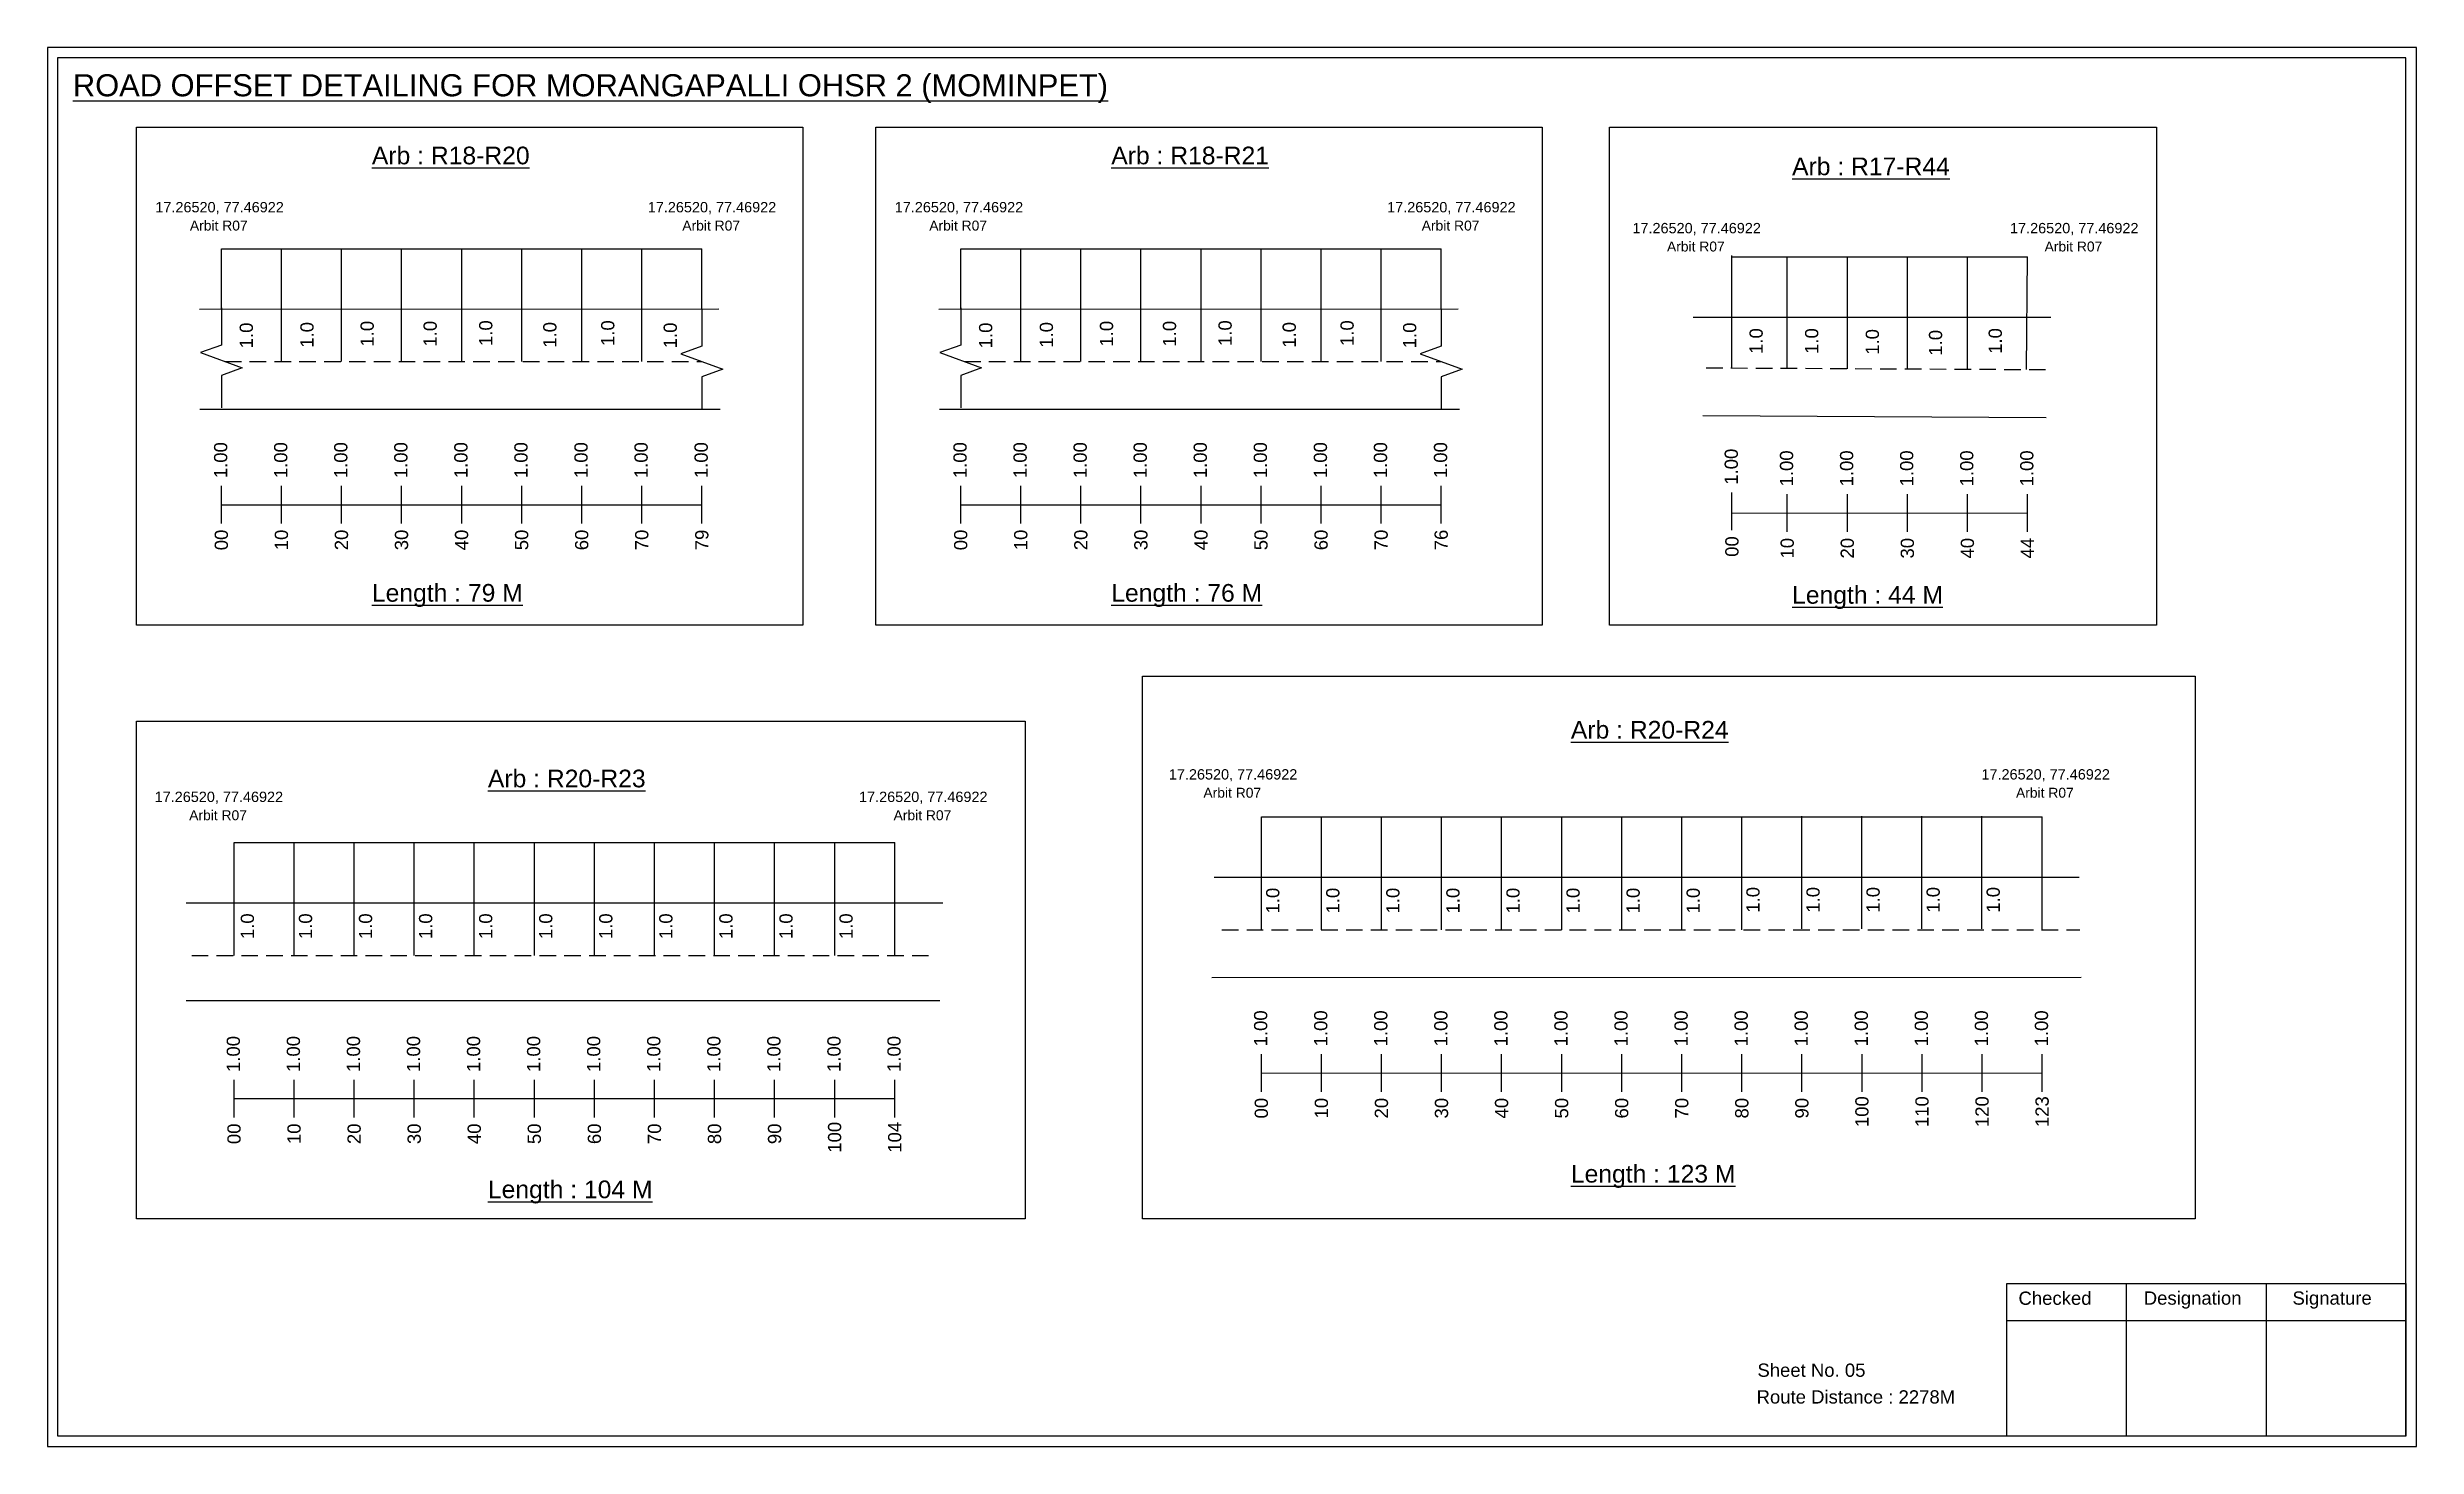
# Model space of a CAD drawing. Header units: inches. Extents: x -117 to 51867, y -12715 to 3423.
# Drawn here: x 39632 to 40169, y -2481 to -2164 of the extents above; entities that cross this region are included whole.
import ezdxf

# ---------------------------------------------------------------- set-up
doc = ezdxf.new("R2010")
doc.units = ezdxf.units.IN
doc.header["$MEASUREMENT"] = 0
doc.linetypes.add('DASHED2', pattern=[0.375, 0.25, -0.125])
for name, color, linetype in [('PDF_Geometry', 7, 'Continuous'), ('PDF_Text', 5, 'Continuous'), ('pipe', 5, 'Continuous')]:
    doc.layers.add(name, color=color, linetype=linetype)
doc.styles.add('PDF Arial', font='arial.ttf')
doc.styles.get("Standard").update_dxf_attribs({"font": 'arial.ttf'})

msp = doc.modelspace()

# ---------------------------------------------------------------- texts
at = {"color": 242, "true_color": 0xcd2027}
for s, height, p in [('%%UROAD OFFSET DETAILING FOR MORANGAPALLI OHSR 2 (MOMINPET)', 5, (39638, -2175.25)), ('%%UArb : R18-R20', 4, (39705.7, -2190.64)), ('%%UArb : R18-R21', 4, (39873.12, -2190.64)), ('%%UArb : R17-R44', 4, (40027.28, -2193.1)), ('%%ULength : 79 M', 4, (39705.7, -2289.64)), ('%%ULength : 76 M', 4, (39873.12, -2289.64)), ('%%ULength : 44 M', 4, (40027.28, -2290.1)), ('%%UArb : R20-R24', 4, (39977.19, -2320.63)), ('%%UArb : R20-R23', 4, (39731.97, -2331.66)), ('%%ULength : 123 M', 4, (39977.19, -2421.13)), ('%%ULength : 104 M', 4, (39731.97, -2424.66))]:
    msp.add_text(s, height=height, dxfattribs=at).set_placement(p)
at = {"color": 5}
for s, height, p in [('17.26520, 77.46922', 2.34, (39656.67, -2201.51)), ('17.26520, 77.46922', 2.34, (39768.17, -2201.51)), ('17.26520, 77.46922', 2.34, (39824.09, -2201.51)), ('17.26520, 77.46922', 2.34, (39935.59, -2201.51)), ('Arbit R07', 2.246, (39664.49, -2205.63)), ('Arbit R07', 2.246, (39775.99, -2205.63)), ('Arbit R07', 2.246, (39831.91, -2205.63)), ('Arbit R07', 2.246, (39943.41, -2205.63)), ('17.26520, 77.46922', 2.34, (39991.13, -2206.25)), ('17.26520, 77.46922', 2.34, (40076.63, -2206.25)), ('Arbit R07', 2.246, (39998.95, -2210.37)), ('Arbit R07', 2.246, (40084.45, -2210.37)), ('17.26520, 77.46922', 2.34, (39886.16, -2329.89)), ('17.26520, 77.46922', 2.34, (40070.16, -2329.89)), ('17.26520, 77.46922', 2.34, (39656.51, -2334.98)), ('17.26520, 77.46922', 2.34, (39816.01, -2334.98)), ('Arbit R07', 2.246, (39893.98, -2334.01)), ('Arbit R07', 2.246, (40077.98, -2334.01)), ('Arbit R07', 2.246, (39664.33, -2339.1)), ('Arbit R07', 2.246, (39823.83, -2339.1))]:
    msp.add_text(s, height=height, dxfattribs=at).set_placement(p)
for p in [(39706.12, -2231.9), (39720.38, -2231.9), (39732.98, -2231.77), (39760.6, -2231.77), (39873.54, -2231.9), (39887.8, -2231.9), (39900.39, -2231.77), (39928.01, -2231.77), (39678.76, -2232.29), (39692.5, -2232.16), (39747.49, -2232.16), (39774.76, -2232.28), (39846.17, -2232.29), (39859.92, -2232.16), (39914.91, -2232.16), (39942.18, -2232.28), (40020.63, -2233.56), (40033.21, -2233.56), (40046.95, -2233.76), (40061.26, -2233.95), (40074.78, -2233.54), (39911.18, -2360.22), (39924.78, -2360.22), (39938.38, -2360.22), (39951.98, -2360.22), (39965.58, -2360.22), (39979.18, -2360.22), (39992.78, -2360.22), (40006.38, -2360.22), (40019.92, -2360.04), (40033.52, -2360.04), (40047.12, -2360.04), (40060.72, -2360.04), (40074.32, -2360.04), (39679, -2366.02), (39692.16, -2366.02), (39705.76, -2366.02), (39719.36, -2366.02), (39732.96, -2366.02), (39746.56, -2366.02), (39760.16, -2366.02), (39773.76, -2366.02), (39787.36, -2366.02), (39800.96, -2366.02), (39814.56, -2366.02)]:
    msp.add_text('1.0', height=3, rotation=90).set_placement(p)
at = {"color": 217, "true_color": 0x93278f}
for s, p in [('1.00', (39672.95, -2261.68)), ('1.00', (39686.55, -2261.68)), ('1.00', (39700.15, -2261.68)), ('1.00', (39713.75, -2261.68)), ('1.00', (39727.35, -2261.68)), ('1.00', (39740.95, -2261.68)), ('1.00', (39754.55, -2261.68)), ('1.00', (39768.15, -2261.68)), ('1.00', (39781.75, -2261.68)), ('1.00', (39840.37, -2261.68)), ('1.00', (39853.97, -2261.68)), ('1.00', (39867.57, -2261.68)), ('1.00', (39881.17, -2261.68)), ('1.00', (39894.77, -2261.68)), ('1.00', (39908.37, -2261.68)), ('1.00', (39921.97, -2261.68)), ('1.00', (39935.57, -2261.68)), ('1.00', (39949.17, -2261.68)), ('1.00', (40015, -2263.17)), ('1.00', (40027.52, -2263.55)), ('1.00', (40041.12, -2263.55)), ('1.00', (40054.72, -2263.55)), ('1.00', (40068.32, -2263.55)), ('1.00', (40081.92, -2263.55)), ('00', (39673.1, -2278)), ('10', (39686.7, -2278)), ('20', (39700.3, -2278)), ('30', (39713.9, -2278)), ('40', (39727.5, -2278)), ('50', (39741.1, -2278)), ('60', (39754.7, -2278)), ('70', (39768.3, -2278)), ('79', (39781.9, -2278)), ('00', (39840.52, -2278)), ('10', (39854.12, -2278)), ('20', (39867.72, -2278)), ('30', (39881.32, -2278)), ('40', (39894.92, -2278)), ('50', (39908.52, -2278)), ('60', (39922.12, -2278)), ('70', (39935.72, -2278)), ('76', (39949.32, -2278)), ('00', (40015.15, -2279.49)), ('10', (40027.67, -2279.87)), ('20', (40041.27, -2279.87)), ('30', (40054.87, -2279.87)), ('40', (40068.47, -2279.87)), ('44', (40082.07, -2279.87)), ('1.00', (39908.44, -2390.3)), ('1.00', (39922.04, -2390.3)), ('1.00', (39935.64, -2390.3)), ('1.00', (39949.24, -2390.3)), ('1.00', (39962.84, -2390.3)), ('1.00', (39976.44, -2390.3)), ('1.00', (39990.04, -2390.3)), ('1.00', (40003.64, -2390.3)), ('1.00', (40017.24, -2390.3)), ('1.00', (40030.84, -2390.3)), ('1.00', (40044.44, -2390.3)), ('1.00', (40058.04, -2390.3)), ('1.00', (40071.64, -2390.3)), ('1.00', (40085.24, -2390.3)), ('1.00', (39675.82, -2396.1)), ('1.00', (39689.42, -2396.1)), ('1.00', (39703.02, -2396.1)), ('1.00', (39716.62, -2396.1)), ('1.00', (39730.22, -2396.1)), ('1.00', (39743.82, -2396.1)), ('1.00', (39757.42, -2396.1)), ('1.00', (39771.02, -2396.1)), ('1.00', (39784.62, -2396.1)), ('1.00', (39798.22, -2396.1)), ('1.00', (39811.82, -2396.1)), ('1.00', (39825.42, -2396.1)), ('00', (39908.59, -2406.62)), ('10', (39922.19, -2406.62)), ('20', (39935.79, -2406.62)), ('30', (39949.39, -2406.62)), ('40', (39962.99, -2406.62)), ('50', (39976.59, -2406.62)), ('60', (39990.19, -2406.62)), ('70', (40003.79, -2406.62)), ('80', (40017.39, -2406.62)), ('90', (40030.99, -2406.62)), ('100', (40044.59, -2408.57)), ('110', (40058.19, -2408.57)), ('120', (40071.79, -2408.57)), ('123', (40085.39, -2408.57)), ('00', (39675.97, -2412.42)), ('10', (39689.57, -2412.42)), ('20', (39703.17, -2412.42)), ('30', (39716.77, -2412.42)), ('40', (39730.37, -2412.42)), ('50', (39743.97, -2412.42)), ('60', (39757.57, -2412.42)), ('70', (39771.17, -2412.42)), ('80', (39784.77, -2412.42)), ('90', (39798.37, -2412.42)), ('100', (39811.97, -2414.37)), ('104', (39825.57, -2414.37))]:
    msp.add_text(s, height=3, rotation=90, dxfattribs=at).set_placement(p)
for s, p in [('Sheet No. 05', (40019.43, -2465.09)), ('Route Distance : 2278M', (40019.24, -2471.14))]:
    msp.add_text(s, height=3).set_placement(p)
at = {"layer": 'PDF_Text', "color": 7, "attachment_point": 7, "style": 'PDF Arial'}
for s, insert, char_height in [('Checked', (40078.54, -2448.84), 3.001), ('Designation', (40106.91, -2449.67), 3.0006), ('Signature', (40140.59, -2449.67), 3.001)]:
    msp.add_mtext(s, dxfattribs=dict(at, insert=insert, char_height=char_height))

# ---------------------------------------------------------------- linework, layer by layer
at = {"color": 5}
for p, q in [((39671.63, -2209.74), (39780.43, -2209.74)), ((39839.04, -2209.74), (39947.84, -2209.74)), ((40013.67, -2211.61), (40080.59, -2211.61)), ((39907.11, -2338.36), (40083.91, -2338.36)), ((39674.49, -2344.16), (39824.09, -2344.16))]:
    msp.add_line(p, q, dxfattribs=at)
for p, q in [((39671.63, -2223.38), (39671.63, -2209.74)), ((39685.23, -2235.27), (39685.23, -2209.74)), ((39698.83, -2235.27), (39698.83, -2209.74)), ((39712.43, -2235.27), (39712.43, -2209.74)), ((39726.03, -2235.27), (39726.03, -2209.74)), ((39739.63, -2235.27), (39739.63, -2209.74)), ((39753.23, -2235.27), (39753.23, -2209.74)), ((39766.83, -2235.27), (39766.83, -2209.74)), ((39780.43, -2223.39), (39780.43, -2209.74)), ((39839.04, -2223.38), (39839.04, -2209.74)), ((39852.64, -2235.27), (39852.64, -2209.74)), ((39866.24, -2235.27), (39866.24, -2209.74)), ((39879.84, -2235.27), (39879.84, -2209.74)), ((39893.44, -2235.27), (39893.44, -2209.74)), ((39907.04, -2235.27), (39907.04, -2209.74)), ((39920.64, -2235.27), (39920.64, -2209.74)), ((39934.24, -2235.27), (39934.24, -2209.74)), ((39947.84, -2223.39), (39947.84, -2209.74)), ((40013.67, -2236.85), (40013.67, -2211.31)), ((40026.19, -2236.9), (40026.19, -2211.61)), ((40039.79, -2236.95), (40039.79, -2211.61)), ((40053.39, -2236.89), (40053.39, -2211.61)), ((40066.99, -2237.15), (40066.99, -2211.61)), ((40080.37, -2237.11), (40080.59, -2211.61)), ((39666.63, -2223.39), (39784.25, -2223.33)), ((39834.05, -2223.39), (39951.66, -2223.33)), ((40085.84, -2225.28), (40004.89, -2225.28)), ((39666.77, -2246.07), (39784.56, -2246.07)), ((39834.19, -2246.07), (39951.97, -2246.07)), ((40007.1, -2247.49), (40084.83, -2247.92)), ((39907.11, -2363.9), (39907.11, -2338.36)), ((39920.71, -2363.9), (39920.71, -2338.36)), ((39934.31, -2363.9), (39934.31, -2338.36)), ((39947.91, -2363.9), (39947.91, -2338.36)), ((39961.51, -2363.9), (39961.51, -2338.36)), ((39975.11, -2363.9), (39975.11, -2338.36)), ((39988.71, -2363.9), (39988.71, -2338.36)), ((40002.31, -2363.9), (40002.31, -2338.36)), ((40015.91, -2363.9), (40015.91, -2338.36)), ((40029.45, -2363.72), (40029.45, -2338.18)), ((40043.05, -2363.72), (40043.05, -2338.18)), ((40056.65, -2363.72), (40056.65, -2338.18)), ((40070.25, -2363.72), (40070.25, -2338.18)), ((40083.91, -2363.9), (40083.91, -2338.36)), ((39674.49, -2369.69), (39674.49, -2344.16)), ((39688.09, -2369.69), (39688.09, -2344.16)), ((39701.69, -2369.69), (39701.69, -2344.16)), ((39715.29, -2369.69), (39715.29, -2344.16)), ((39728.89, -2369.69), (39728.89, -2344.16)), ((39742.49, -2369.69), (39742.49, -2344.16)), ((39756.09, -2369.69), (39756.09, -2344.16)), ((39769.69, -2369.69), (39769.69, -2344.16)), ((39783.29, -2369.69), (39783.29, -2344.16)), ((39796.89, -2369.69), (39796.89, -2344.16)), ((39810.49, -2369.69), (39810.49, -2344.16)), ((39824.09, -2369.69), (39824.09, -2344.16)), ((39896.41, -2352.01), (40092.29, -2352.01)), ((39663.61, -2357.81), (39834.97, -2357.81)), ((39895.87, -2374.7), (40092.71, -2374.66)), ((39834.28, -2380), (39663.61, -2380))]:
    msp.add_line(p, q)
at = {"linetype": 'DASHED2', "ltscale": 15}
for p, q in [((39672.39, -2235.27), (39780.43, -2235.27)), ((39839.8, -2235.27), (39947.84, -2235.27)), ((40007.81, -2236.7), (40086.1, -2237.11)), ((39898.16, -2363.9), (40092.44, -2363.9)), ((39664.89, -2369.69), (39832.49, -2369.69))]:
    msp.add_line(p, q, dxfattribs=at)
at = {"color": 217, "true_color": 0x93278f}
for p, q in [((39671.63, -2271.97), (39671.63, -2263.41)), ((39685.23, -2271.97), (39685.23, -2263.41)), ((39698.83, -2271.97), (39698.83, -2263.41)), ((39712.43, -2271.97), (39712.43, -2263.41)), ((39726.03, -2271.97), (39726.03, -2263.41)), ((39739.63, -2271.97), (39739.63, -2263.41)), ((39753.23, -2271.97), (39753.23, -2263.41)), ((39766.83, -2271.97), (39766.83, -2263.41)), ((39780.43, -2271.97), (39780.43, -2263.41)), ((39839.04, -2271.97), (39839.04, -2263.41)), ((39852.64, -2271.97), (39852.64, -2263.41)), ((39866.24, -2271.97), (39866.24, -2263.41)), ((39879.84, -2271.97), (39879.84, -2263.41)), ((39893.44, -2271.97), (39893.44, -2263.41)), ((39907.04, -2271.97), (39907.04, -2263.41)), ((39920.64, -2271.97), (39920.64, -2263.41)), ((39934.24, -2271.97), (39934.24, -2263.41)), ((39947.84, -2271.97), (39947.84, -2263.41)), ((39671.63, -2267.7), (39780.43, -2267.7)), ((39839.04, -2267.7), (39947.84, -2267.7)), ((40013.67, -2273.46), (40013.67, -2264.9)), ((40026.19, -2273.85), (40026.19, -2265.29)), ((40039.79, -2273.85), (40039.79, -2265.29)), ((40053.39, -2273.85), (40053.39, -2265.29)), ((40066.99, -2273.85), (40066.99, -2265.29)), ((40080.59, -2273.85), (40080.59, -2265.29)), ((40013.67, -2269.58), (40080.59, -2269.56)), ((39907.11, -2400.6), (39907.11, -2392.04)), ((39920.71, -2400.6), (39920.71, -2392.04)), ((39934.31, -2400.6), (39934.31, -2392.04)), ((39947.91, -2400.6), (39947.91, -2392.04)), ((39961.51, -2400.6), (39961.51, -2392.04)), ((39975.11, -2400.6), (39975.11, -2392.04)), ((39988.71, -2400.6), (39988.71, -2392.04)), ((40002.31, -2400.6), (40002.31, -2392.04)), ((40015.91, -2400.6), (40015.91, -2392.04)), ((40029.51, -2400.6), (40029.51, -2392.04)), ((40043.11, -2400.6), (40043.11, -2392.04)), ((40056.71, -2400.6), (40056.71, -2392.04)), ((40070.31, -2400.6), (40070.31, -2392.04)), ((40083.91, -2400.6), (40083.91, -2392.04)), ((39674.49, -2406.39), (39674.49, -2397.84)), ((39688.09, -2406.39), (39688.09, -2397.84)), ((39701.69, -2406.39), (39701.69, -2397.84)), ((39715.29, -2406.39), (39715.29, -2397.84)), ((39728.89, -2406.39), (39728.89, -2397.84)), ((39742.49, -2406.39), (39742.49, -2397.84)), ((39756.09, -2406.39), (39756.09, -2397.84)), ((39769.69, -2406.39), (39769.69, -2397.84)), ((39783.29, -2406.39), (39783.29, -2397.84)), ((39796.89, -2406.39), (39796.89, -2397.84)), ((39810.49, -2406.39), (39810.49, -2397.84)), ((39824.09, -2406.39), (39824.09, -2397.84)), ((39907.11, -2396.33), (40083.91, -2396.27)), ((39674.49, -2402.12), (39824.09, -2402.09))]:
    msp.add_line(p, q, dxfattribs=at)
for points in [[(39652.4, -2182.25), (39803.25, -2182.25), (39803.25, -2294.93), (39652.4, -2294.93)], [(39819.81, -2182.25), (39970.67, -2182.25), (39970.67, -2294.93), (39819.81, -2294.93)], [(39985.97, -2182.25), (40109.77, -2182.25), (40109.77, -2294.93), (39985.97, -2294.93)], [(39652.4, -2316.68), (39853.64, -2316.68), (39853.64, -2429.36), (39652.4, -2429.36)]]:
    msp.add_lwpolyline(points, close=True)
at = {"linetype": 'Continuous'}
for points in [[(39671.61, -2223.1), (39671.61, -2231.54), (39666.86, -2233.26), (39676.35, -2236.71), (39671.61, -2238.44), (39671.61, -2245.79)], [(39780.43, -2223.39), (39780.43, -2231.82), (39775.68, -2233.55), (39785.17, -2237), (39780.43, -2238.72), (39780.43, -2246.07)], [(39839.02, -2223.1), (39839.02, -2231.54), (39834.28, -2233.26), (39843.77, -2236.71), (39839.02, -2238.44), (39839.02, -2245.79)], [(39947.84, -2223.39), (39947.84, -2231.82), (39943.1, -2233.55), (39952.59, -2237), (39947.84, -2238.72), (39947.84, -2246.07)]]:
    msp.add_lwpolyline(points, dxfattribs=at)
at = {"layer": 'PDF_Geometry'}
for points in [[(39632.22, -2164.18), (39632.22, -2480.89), (40168.69, -2480.89), (40168.69, -2164.18)], [(39634.54, -2166.5), (39634.54, -2478.47), (40166.27, -2478.47), (40166.27, -2166.5)]]:
    msp.add_lwpolyline(points, close=True, dxfattribs=at)
at = {"layer": 'PDF_Geometry', "color": 242, "true_color": 0xcc1f26}
msp.add_lwpolyline([(40166.27, -2478.56), (40075.93, -2478.56), (40075.93, -2443.95), (40166.27, -2443.95)], close=True, dxfattribs=at)
for points in [[(40102.91, -2443.95), (40102.91, -2478.56)], [(40134.64, -2443.95), (40134.64, -2478.56)], [(40075.93, -2452.32), (40166.27, -2452.32)]]:
    msp.add_lwpolyline(points, dxfattribs=at)
at = {"layer": 'pipe', "color": 0}
msp.add_lwpolyline([(39880.21, -2306.5), (40118.53, -2306.5), (40118.53, -2429.36), (39880.21, -2429.36)], close=True, dxfattribs=at)

msp.set_redraw_order([(e.dxf.handle, doc.entitydb.next_handle()) for e in msp.query("TEXT MTEXT ATTDEF DIMENSION ARC_DIMENSION")])  # texts and dimensions are drawn at this point

doc.saveas('drawing.dxf')
